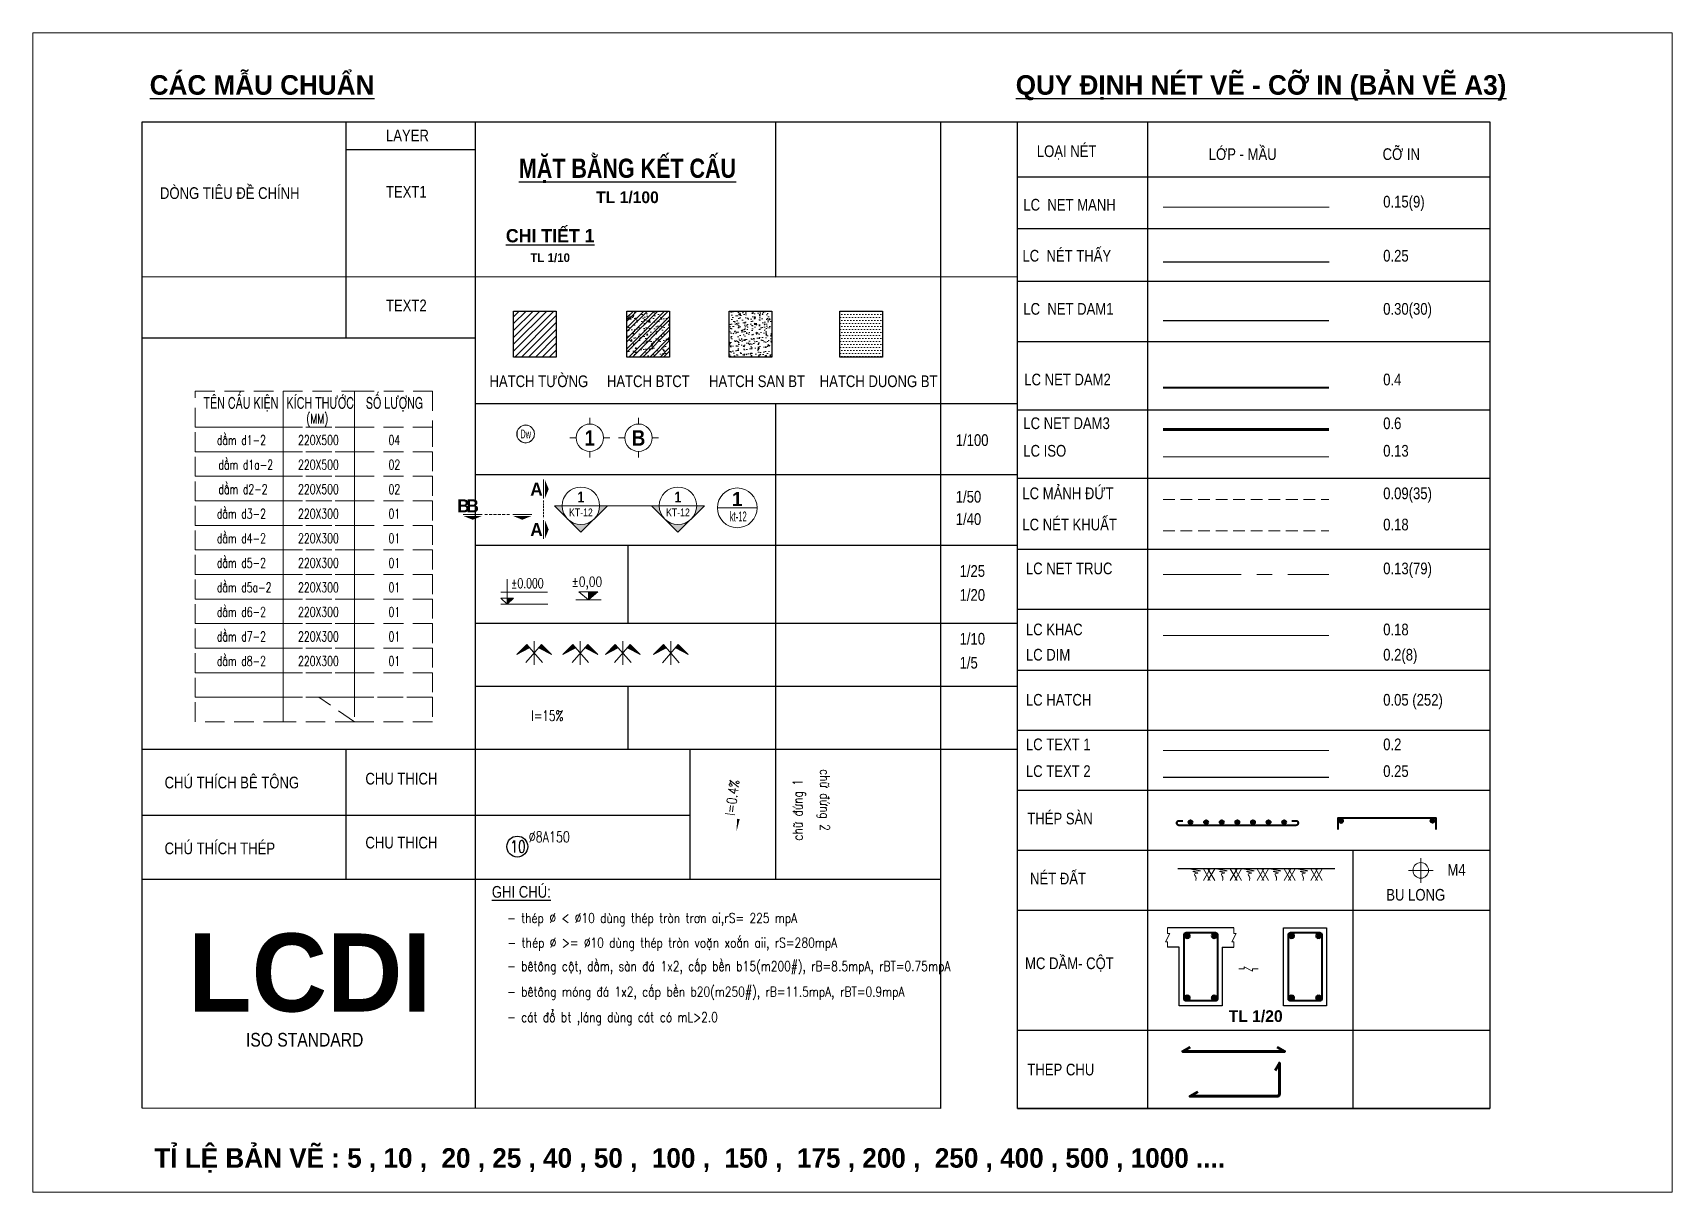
# Model space of a CAD drawing. Header units: inches. Extents: x 144032 to 217447, y 5454 to 57833.
# Drawn here: x 206946 to 217447, y 44902 to 52327 of the extents above; entities that cross this region are included whole.
import ezdxf
from ezdxf.enums import TextEntityAlignment as Align

# ---------------------------------------------------------------- set-up
doc = ezdxf.new("R2010")
doc.units = ezdxf.units.IN
doc.header["$MEASUREMENT"] = 0
for name, pattern in [('CENTERX2', [4, 2.5, -0.5, 0.5, -0.5]), ('DASHDOT', [1, 0.5, -0.25, 0, -0.25]), ('HIDDEN', [0.375, 0.25, -0.125])]:
    doc.linetypes.add(name, pattern=pattern)
for name, color, linetype, lineweight in [('2 - Text2', 2, 'Continuous', 20), ('KICHTHUOC', 8, 'Continuous', 18), ('LC Dim', 8, 'Continuous', 18), ('LC Hatch', 252, 'Continuous', 9), ('LC Hatch @ 1 (1)', 252, 'Continuous', 0), ('LC ISO', 153, 'Continuous', 13), ('LC Khac', 4, 'Continuous', 9), ('LC MANH DUT', 35, 'HIDDEN', 5), ('LC Net dam 1', 30, 'Continuous', 30), ('LC Net dam2', 6, 'Continuous', 40), ('LC Net dam3', 1, 'Continuous', 60), ('LC Net khuat', 4, 'HIDDEN', 13), ('LC Net manh', 9, 'Continuous', 5), ('LC Net thay', 7, 'Continuous', 25), ('LC Net truc', 79, 'DASHDOT', 13), ('LC Text1', 3, 'Continuous', 20), ('LC Text2', 7, 'Continuous', 25), ('TEXT', 7, 'Continuous', 20), ('v-KICHTHUOC', 8, 'Continuous', 18), ('v-TEXT', 7, 'Continuous', 20)]:
    doc.layers.add(name, color=color, linetype=linetype, lineweight=lineweight)
doc.styles.add('Arial', font='arial.ttf', dxfattribs={"width": 0.8})
doc.styles.add('Brief text', font='')
doc.styles.add('EG 1', font='')
doc.styles.add('General text 2', font='arial.ttf')
doc.styles.add('LC 1', font='')
doc.styles.add('LC 2', font='', dxfattribs={"width": 0.7})
doc.styles.add('LC 3', font='vnsimli.shx', dxfattribs={"width": 0.75})
doc.styles.add('LC3', font='', dxfattribs={"width": 0.8})
doc.styles.add('T1', font='Vnsimli.shx', dxfattribs={"width": 0.7})
doc.styles.add('T2', font='', dxfattribs={"width": 0.8})
doc.styles.add('text', font='hoatbif.shx', dxfattribs={"width": 0.7})
doc.styles.add('text1', font='', dxfattribs={"width": 0.7, "height": 300})
doc.styles.get('Brief text').set_extended_font_data('.VnHelvetInsH', bold=True)
doc.styles.get('EG 1').set_extended_font_data('.VnAvantH', bold=True)
doc.styles.get('LC 1').set_extended_font_data('.VnAvantH', bold=True)
doc.styles.get('LC 2').set_extended_font_data('.VnArial NarrowH')
doc.styles.get('LC3').set_extended_font_data('.VnArialH', bold=True)
doc.styles.get('T2').set_extended_font_data('.VnArialH')
doc.styles.get('text1').set_extended_font_data('.VnHelvetInsH', bold=True)

msp = doc.modelspace()

# ---------------------------------------------------------------- texts
at = {"layer": 'LC Text1', "ltscale": 0.2, "style": 'LC 1', "width": 0.9}
for s, p in [('1', (210513.8, 49653.7, 0)), ('B', (210826.4, 49653.7, 0))]:
    msp.add_text(s, height=98.6, rotation=359.99922, dxfattribs=at).set_placement(p, align=Align.BOTTOM_CENTER)
at = {"layer": 'LC Text1', "style": 'LC 3', "width": 0.75}
msp.add_text(' I=15%%%', height=65.54, rotation=359.99922, dxfattribs=at).set_placement((210104.5, 47920.8, 0))
at = {"layer": 'LC Text1', "color": 3, "style": 'LC 3', "width": 0.8}
for s, height, rotation, p in [('ch÷ ®øng 2', 62.5, 269.99922, (211989.1, 47611.1, 0)), ('ch÷ ®øng 1', 62.5, 89.99922, (211876.2, 47153.3, 0)), ('- thÐp %%C < %%C10 dïng thÐp trßn tr¬n ai,rS= 225 mpA', 62.502, 359.99922, (209984.8, 46626.5, 0)), ('- thÐp %%C >= %%C10 dïng thÐp trßn voÆn xo¾n aii, rS=280mpA', 62.502, 359.99922, (209987.3, 46468.7, 0)), ('- bªt«ng cét, dÇm, sµn ®¸ 1x2, cÊp bÒn b15(m200#), rB=8.5mpA, rBT=0.75mpA', 62.502, 359.99922, (209984.3, 46318.3, 0)), ('- bªt«ng mãng ®¸ 1x2, cÊp bÒn b20(m250#), rB=11.5mpA, rBT=0.9mpA', 62.502, 359.99922, (209984.3, 46155, 0)), ('- c¸t ®æ bt ,l¸ng dïng c¸t cã mL>2.0', 62.502, 359.99922, (209984.3, 45991.6, 0))]:
    msp.add_text(s, height=height, rotation=rotation, dxfattribs=at).set_placement(p)
at = {"layer": 'LC Text2', "lineweight": -2}
for s, height, style, p in [('%%uc¸c mÉu chuÈn', 125.004, 'LC 1', (207695.1, 51930.8, 0)), ('%%Uquy ®Þnh nÐt vÏ - cì in (b¶n vÏ A3)', 125.004, 'LC 1', (213241.9, 51930.8, 0)), ('tl 1/20', 75, 'LC 1', (214606, 45992.3, 0)), ('iso standard', 87.503, 'LC 2', (208311.8, 45834.6, 0)), ('tØ lÖ b¶n vÏ : 5 , 10 ,  20 , 25 , 40 , 50 ,  100 ,  150 ,  175 , 200 ,  250 , 400 , 500 , 1000 ....', 125.004, 'LC 1', (207725, 45058.9, 0))]:
    msp.add_text(s, height=height, rotation=359.99922, dxfattribs=dict(at, style=style)).set_placement(p)
at = {"layer": 'LC Text2', "style": 'T2', "width": 0.8}
for s, height, p in [('layer', 75, (209208.5, 51632.1, 0)), ('lo¹i nÐt', 75, (213377.2, 51531.5, 0)), ('Líp - mÇu', 75, (214478.1, 51512.7, 0)), ('cì in', 75, (215591.8, 51512.7, 0)), ('dßng tiªu ®Ò chÝnh', 75.002, (207760.9, 51263.2, 0)), ('text1', 75, (209208.5, 51271.7, 0)), ('LC  Net manh', 75.002, (213290.8, 51188.6, 0)), ('0.15(9)', 75, (215595.6, 51208.3, 0)), ('LC  nÐt thÊy', 75.002, (213285, 50861.9, 0)), ('0.25 ', 75, (215595.6, 50861.8, 0)), ('text2', 75, (209208.5, 50543.8, 0)), ('LC  Net dam1', 75.002, (213290.8, 50521.7, 0)), ('0.30(30)', 75, (215595.6, 50521.7, 0)), ('HATCH T¦êNG', 75.002, (209871.3, 50058.1, 0)), ('HATCH BTCT', 75, (210623.3, 50058.1, 0)), ('HATCH SAN BT', 75.002, (211277.6, 50058.1, 0)), ('HATCH DUONG BT', 75.002, (211986.7, 50058.1, 0)), ('LC Net dam2', 75.002, (213296.8, 50069.3, 0)), ('0.4', 75, (215595.6, 50069.3, 0)), ('LC Net dam3', 75.002, (213290.6, 49789.1, 0)), ('0.6', 75, (215595.6, 49789, 0)), ('1/100', 75, (212857.9, 49681.1, 0)), ('LC iso', 75, (213290.6, 49612.8, 0)), ('0.13', 75, (215595.6, 49612.7, 0)), ('1/50', 75, (212857.9, 49318.5, 0)), ('LC m¶nh ®øt', 75.002, (213284.5, 49340.3, 0)), ('0.09(35)', 75, (215595.6, 49340.2, 0)), ('1/40', 75, (212857.9, 49175.3, 0)), ('LC nÐt khuÊt', 75.002, (213284.5, 49140.5, 0)), ('0.18', 75, (215595.6, 49140.5, 0)), ('LC Net truc', 75.002, (213307.2, 48859.3, 0)), ('0.13(79)', 75, (215595.6, 48859.2, 0)), ('1/25', 75, (212882.4, 48843, 0)), ('1/20', 75, (212882.4, 48689.5, 0)), ('LC khac', 75, (213307.2, 48468.5, 0)), ('0.18', 75, (215595.6, 48468.4, 0)), ('1/10', 75, (212882.4, 48408.8, 0)), ('1/5', 75, (212882.4, 48255.3, 0)), ('LC dim', 75, (213307.2, 48306.7, 0)), ('0.2(8)', 75, (215595.6, 48306.6, 0)), ('LC Hatch', 75, (213307.2, 48018, 0)), ('0.05 (252)', 75, (215595.6, 48017.9, 0)), ('LC text 1', 75, (213307.2, 47732.6, 0)), ('0.2', 75, (215595.6, 47732.5, 0)), ('chó thÝch bª t«ng', 75.002, (207790.6, 47488.3, 0)), ('chu thich', 75, (209076.7, 47512.9, 0)), ('LC text 2', 75, (213307.2, 47561.1, 0)), ('0.25', 75, (215595.6, 47561.1, 0)), ('thÐp sµn', 75, (213316.1, 47257.5, 0)), ('chó thÝch thÐp', 75.002, (207790.6, 47066.4, 0)), ('chu thich', 75, (209076.7, 47103.5, 0)), ('nÐt ®Êt', 75, (213333.5, 46873.1, 0)), ('m4', 75, (216007, 46929.1, 0)), ('%%Ughi chó:', 75.002, (209886.9, 46788.1, 0)), ('bu long', 75, (215615.3, 46769.3, 0)), ('mc dÇm- cét', 75.002, (213301.9, 46330.6, 0)), ('thep chu', 75, (213316.7, 45650, 0))]:
    msp.add_text(s, height=height, rotation=359.99922, dxfattribs=at).set_placement(p)
at = {"layer": 'LC Text2', "ltscale": 100, "style": 'LC 3', "width": 0.75}
msp.add_text('10', height=76.39, rotation=359.99922, dxfattribs=at).set_placement((210053.4, 47115.3, 0), align=Align.MIDDLE_CENTER)
at = {"layer": 'LC Text2', "linetype": 'ByBlock', "style": 'LC 3', "width": 0.75}
msp.add_text('%%C8A150', height=69.45, rotation=359.99922, dxfattribs=at).set_placement((210123, 47143, 0))
at = {"layer": 'LC Text2', "lineweight": -2, "style": 'LC 1'}
msp.add_text('LCDI', height=500.02, rotation=359.99922, dxfattribs=at).set_placement((208719.8, 46309.3, 0), align=Align.MIDDLE)

# ---------------------------------------------------------------- blocks, each defined once
blk = doc.blocks.new('DXicon')
at = {"layer": 'LC Hatch', "ltscale": 50}
for points in [[(-1.15, 4.39), (-1.9, 5.26), (-4.45, 2.69)], [(4.45, 2.69), (1.9, 5.26), (1.15, 4.39)]]:
    blk.add_hatch(color=252, dxfattribs=at).paths.add_polyline_path(points)
at = {"layer": 'LC Net manh', "color": 8, "ltscale": 50}
for p, q in [((-1.9, 5.26), (-4.45, 2.69)), ((-4.45, 2.69), (-1.15, 4.39)), ((-2.13, 0.57), (1.9, 5.26)), ((2.13, 0.57), (-1.9, 5.26)), ((0, 0.04), (0, 6.04)), ((4.45, 2.69), (1.15, 4.39)), ((1.9, 5.26), (4.45, 2.69))]:
    blk.add_line(p, q, dxfattribs=at)
blk = doc.blocks.new('thep tron 2')
at = {"layer": 'LC Net dam2'}
for p, q in [((-0.5, 0.5), (0.5, 0.5)), ((0.35, 0.85), (-0.35, 0.15)), ((-0.35, 0.85), (0.35, 0.15)), ((0, 1), (0, 0))]:
    blk.add_line(p, q, dxfattribs=at)
blk.add_circle((0, 0.5), 0.5, dxfattribs=at)
blk = doc.blocks.new('theptron1')
at = {"layer": 'LC Net dam3'}
for p, q in [((-0.5, 0), (0.5, 0)), ((-0.35, 0.35), (0.35, -0.35)), ((0.35, 0.35), (-0.35, -0.35)), ((0, 0.5), (0, -0.5))]:
    blk.add_line(p, q, dxfattribs=at)
blk.add_circle((0, 0), 0.5, dxfattribs=at)
blk = doc.blocks.new('mat dat')
at = {"layer": 'LC Net manh'}
for p, q in [((2, 0), (3.73, -3)), ((3.73, 0), (2, -3)), ((3.15, 0), (4.88, -3)), ((4.88, 0), (3.15, -3))]:
    blk.add_line(p, q, dxfattribs=at)
blk.add_spline([(0, 0), (-1.21, -0.12), (1.21, -0.52), (-0.75, -0.75), (0.58, -1.1), (-0.23, -1.33), (0.06, -2.19), (0, -3)], degree=3, dxfattribs=at)
blk = doc.blocks.new('TTRUC')
at = {"layer": 'LC ISO'}
for p, q in [((0, 6.95), (0, 10.13)), ((-6.95, 0), (-10.13, 0)), ((6.95, 0), (10.13, 0)), ((0, -6.95), (0, -10.13))]:
    blk.add_line(p, q, dxfattribs=at)
at = {"layer": 'LC Net manh'}
blk.add_circle((0, 0), 6.95, dxfattribs=at)
blk = doc.blocks.new('TIEUDE1')
at = {"layer": '2 - Text2', "color": 7, "style": 'EG 1'}
blk.add_attdef('TIªU§Ò', text='', height=5, dxfattribs=at).set_placement((0, 0), align=Align.BOTTOM_CENTER)
blk.add_attdef('TL', text='', height=3, dxfattribs=at).set_placement((0, -2), align=Align.TOP_CENTER)
blk = doc.blocks.new('TIEUDE2')
at = {"layer": 'LC Text2', "color": 7, "style": 'LC 1'}
blk.add_attdef('%%UTIªU§Ò', text='', height=3.5, dxfattribs=at).set_placement((0, 0), align=Align.BOTTOM_CENTER)
blk.add_attdef('TL', text='', height=2.2, dxfattribs=at).set_placement((0, -1.8), align=Align.TOP_CENTER)
blk = doc.blocks.new('trich CT')
at = {"layer": 'LC ISO'}
blk.add_line((-500, 0), (500, 0), dxfattribs=at)
blk.add_circle((0, 0), 500, dxfattribs=at)
at = {"layer": 'LC Text1', "style": 'text1'}
blk.add_attdef('T', text='', height=350, dxfattribs=at).set_placement((0, 223), align=Align.MIDDLE_CENTER)
at = {"layer": 'LC Text1', "linetype": 'ByBlock', "style": 'text', "width": 0.7}
blk.add_attdef('KT', text='', height=250, dxfattribs=at).set_placement((0, -217), align=Align.MIDDLE_CENTER)
blk = doc.blocks.new('*U25')
at = {"layer": 'LC ISO'}
h = blk.add_hatch(color=256, dxfattribs=at)
h.paths.add_polyline_path([(0, -8.49), (4.24, -4.24, -0.198912), (0, -6, -0.198912), (-4.24, -4.24)])
h.paths.add_polyline_path([(8.49, 0), (6, 0, -0.198912), (4.24, -4.24)])
h.paths.add_polyline_path([(-4.24, -4.24, -0.198912), (-6, 0), (-8.49, 0)])
h = blk.add_hatch(color=256, dxfattribs=at)
h.paths.add_polyline_path([(31.08, -8.49), (35.32, -4.24, -0.198912), (31.08, -6, -0.198912), (26.84, -4.24)])
h.paths.add_polyline_path([(39.57, 0), (37.08, 0, -0.198912), (35.32, -4.24)])
h.paths.add_polyline_path([(26.84, -4.24, -0.198912), (25.08, 0), (22.59, 0)])
for p, q in [((-6, 0), (6, 0)), ((25.08, 0), (37.08, 0))]:
    blk.add_line(p, q, dxfattribs=at)
for points in [[(6, 0), (8.49, 0), (0, -8.49), (-8.49, 0), (-6, 0)], [(37.08, 0), (39.57, 0), (31.08, -8.49), (22.59, 0), (25.08, 0)]]:
    blk.add_lwpolyline(points, dxfattribs=at)
for centre in [(0, 0), (31.08, 0)]:
    blk.add_circle(centre, 6, dxfattribs=at)
at = {"layer": 'LC MANH DUT', "linetype": 'HIDDEN', "ltscale": 300}
blk.add_line((6, 0), (25.08, 0), dxfattribs=at)
at = {"layer": 'LC Text1', "style": 'Brief text', "width": 0.8, "flags": 8}
for tag, p in [('VIEW-NUMBER2', (0, 52)), ('VIEW-NUMBER1', (0, 0))]:
    blk.add_attdef(tag, text='', height=3.5, dxfattribs=at).set_placement(p, align=Align.BOTTOM_CENTER)
at = {"layer": 'LC Text1', "style": 'Arial', "width": 0.8, "flags": 8}
for tag, p in [('SHEET-NUMBER2', (0, 51.13)), ('SHEET-NUMBER1', (0, -0.87))]:
    blk.add_attdef(tag, text='', height=2.5, dxfattribs=at).set_placement(p, align=Align.TOP_CENTER)
blk = doc.blocks.new('Caodo1')
at = {"layer": 'LC Text1'}
blk.add_hatch(color=4, dxfattribs=at).paths.add_polyline_path([(0, 200), (0, 0), (243, 200)])
at = {"layer": 'LC Text1', "color": 4}
for p, q in [((324, 0), (-324, 0)), ((0, 0), (0, 200))]:
    blk.add_line(p, q, dxfattribs=at)
blk.add_lwpolyline([(-243, 200), (243, 200), (0, 0), (0, 0)], close=True, dxfattribs=at)
at = {"layer": 'LC Text1', "color": 4, "style": 'T1', "width": 0.8}
blk.add_attdef('%%P0,00', text='', height=250, dxfattribs=at).set_placement((-39, 460), align=Align.MIDDLE_CENTER)
blk = doc.blocks.new('bu lon')
at = {"layer": 'LC Khac', "color": 9}
for p, q in [((0.79, 0), (-0.79, 0)), ((0, -0.79), (0, 0.79))]:
    blk.add_line(p, q, dxfattribs=at)
at = {"layer": 'LC Khac', "color": 7}
blk.add_circle((0, 0), 0.5, dxfattribs=at)
blk = doc.blocks.new('MM')
at = {"layer": 'LC Khac', "xscale": 2.289702860291335, "yscale": 2.289702860291335, "zscale": 2.289702860291335}
blk.add_blockref('bu lon', (0, 0), dxfattribs=at)
blk = doc.blocks.new('CT')
at = {"layer": 'LC Khac'}
blk.add_hatch(color=252, dxfattribs=at).paths.add_polyline_path([(3.25, 1.6), (1.64, 1.6), (1.64, 0)])
at = {"layer": 'LC Khac', "color": 9, "ltscale": 50}
for p, q in [((12.09, 0), (0, 0)), ((0.05, 3.14), (12, 3.14))]:
    blk.add_line(p, q, dxfattribs=at)
for points in [[(1.64, 6.43), (1.64, 0)], [(1.64, 0), (0.03, 1.6), (1.64, 1.6)], [(1.64, 0), (3.25, 1.6), (1.64, 1.6)]]:
    blk.add_lwpolyline(points, dxfattribs=at)
at = {"layer": 'LC Khac', "color": 3, "style": 'LC 3', "width": 0.75}
blk.add_attdef('CT', (1.91, 3.5), '', height=2.2, dxfattribs=at)
blk = doc.blocks.new('*U26')
at = {"layer": 'Defpoints'}
blk.add_lwpolyline([(0, 2.97), (-1.75, 2.41), (-2.83, 0.92), (-2.83, -0.92), (-1.75, -2.41), (0, -2.98), (1.75, -2.41), (2.83, -0.92), (2.83, 0.92), (1.75, 2.41)], close=True, dxfattribs=at)
at = {"layer": 'LC Text1', "style": 'General text 2', "width": 0.6, "flags": 8}
blk.add_attdef('SYMBOL', text='', height=3, dxfattribs=at).set_placement((0, 0), align=Align.MIDDLE_CENTER)
blk.add_wipeout([(0, 2.97), (-1.75, 2.41), (-2.83, 0.92), (-2.83, -0.92), (-1.75, -2.41), (0, -2.98), (1.75, -2.41), (2.83, -0.92), (2.83, 0.92), (1.75, 2.41)]).dxf.layer = 'LC Net manh'
at = {"layer": 'LC ISO'}
blk.add_circle((0, 0), 2.98, dxfattribs=at)
blk = doc.blocks.new('matcatdoc')
at = {"layer": 'LC Khac', "color": 1, "ltscale": 2}
for p, q in [((0, 485), (0, 0)), ((0, -550), (0, -1036))]:
    blk.add_line(p, q, dxfattribs=at)
for points in [[(134, 243, 0, 471, 0), (37, 243, 275, 275, 0)], [(134, -793, 0, 471, 0), (37, -793, 275, 275, 0)]]:
    blk.add_lwpolyline(points, format="xyseb", dxfattribs=at)
at = {"layer": 'LC MANH DUT', "ltscale": 200}
blk.add_line((0, -49), (0, -506), dxfattribs=at)
at = {"ltscale": 2, "style": 'LC 1'}
for p in [(-179, 243), (-179, -793)]:
    blk.add_attdef('LC', text='', height=330, dxfattribs=at).set_placement(p, align=Align.MIDDLE_CENTER)
blk = doc.blocks.new('*U24')
at = {"layer": 'LC Khac', "color": 1, "ltscale": 2}
for p, q in [((0, 0), (-485, 0)), ((1271, 0), (785, 0))]:
    blk.add_line(p, q, dxfattribs=at)
for points in [[(-243, -134, 0, 471, 0), (-243, -37, 275, 275, 0)], [(1028, -134, 0, 471, 0), (1028, -37, 275, 275, 0)]]:
    blk.add_lwpolyline(points, format="xyseb", dxfattribs=at)
at = {"layer": 'LC MANH DUT', "ltscale": 300}
blk.add_line((66, 0), (732, 0), dxfattribs=at)
at = {"ltscale": 2, "style": 'LC 1'}
for p in [(-243, 222), (1028, 222)]:
    blk.add_attdef('LC', text='', height=330, dxfattribs=at).set_placement(p, align=Align.MIDDLE_CENTER)
blk = doc.blocks.new('DODOC1')
at = {"layer": 'KICHTHUOC'}
blk.add_lwpolyline([(-630, 0, 0, 0, 0), (762, 0, 0, 66.7, 0), (443, 0, 66.7, 66.7, 0)], format="xyseb", dxfattribs=at)
at = {"layer": 'TEXT', "style": 'T1', "width": 0.8}
blk.add_attdef('DOC', text='', height=250, dxfattribs=at).set_placement((-79, 226), align=Align.MIDDLE_CENTER)

# ---------------------------------------------------------------- hatches: boundary and pattern name
at = {"layer": 'LC Hatch', "ltscale": 3}
h = msp.add_hatch(dxfattribs=at)
h.set_pattern_fill('AR-CONC', color=256, scale=8.790837, angle=-0.00078)
h.set_pattern_definition([(49.99922, (221215.74, 30101.4), (63.0531, -5.5173), [6.59313, -72.5244]), (354.9992, (221215.74, 30101.4), (-12.1965, 66.12415), [5.2745, -58.01952]), (100.45062, (221220.997, 30100.94), (50.85664, 60.60681), [5.6033, -61.63626]), (46.1834, (221215.74, 30118.98), (93.81922, -14.5518), [9.8897, -108.7866]), (96.6348, (221223.56, 30117.77), (82.16584, 85.632), [8.40494, -92.45437]), (351.1834, (221215.74, 30118.98), (82.16578, 85.63205), [7.91175, -87.0293]), (20.99922, (221224.533, 30114.587), (52.47264, -35.39429), [6.59313, -72.5244]), (325.9992, (221224.533, 30114.59), (21.39033, 63.74646), [5.2745, -58.01952]), (71.45062, (221228.906, 30111.64), (73.86299, 28.35212), [5.6033, -61.63626]), (37.49922, (221215.742, 30101.4), (1.069353, 29.26414), [0, -57.316255, 0, -58.898606, 0, -58.239293]), (7.49922, (221215.742, 30101.4), (23.126488, 34.671773), [0, -33.580996, 0, -55.99763, 0, -22.196863]), (327.49922, (221196.139, 30101.4), (46.927432, -1.983404), [0, -21.97709, 0, -68.568526, 0, -90.98516]), (317.49922, (221187.348, 30101.4), (51.267064, 8.799364), [0, -28.57022, 0, -45.53653, 0, -64.61265])])
h.paths.add_polyline_path([(211678.8, 50545), (211406.3, 50545), (211406.3, 50250.7), (211678.8, 50250.7)])
h = msp.add_hatch(dxfattribs=at)
h.set_pattern_fill('DOTS', color=256, scale=307.679285, angle=-0.00078)
h.set_pattern_definition([(359.99922, (221262.738, 30101.4), (9.61524, 19.229824), [0, -19.229955])])
h.paths.add_polyline_path([(212387.9, 50545), (212115.4, 50545), (212115.4, 50250.7), (212387.9, 50250.7)])
at = {"layer": 'LC Hatch @ 1 (1)', "ltscale": 2}
h = msp.add_hatch(dxfattribs=at)
h.set_pattern_fill('ANSI31', color=256, scale=250.011396, angle=-0.00078)
h.set_pattern_definition([(44.99922, (221262.738, 30101.4), (-22.09779, 22.098396), [])])
h.paths.add_polyline_path([(210298.7, 50250.7), (210298.7, 50545), (210026.2, 50545), (210026.2, 50250.7)])
h = msp.add_hatch(dxfattribs=at)
h.set_pattern_fill('BTCT', color=256, scale=12.500388, angle=-0.00078)
h.set_pattern_definition([(49.9992, (210150.625, 65811.755), (89.6602, -7.8455), [9.3753, -103.1282]), (354.9992, (210150.625, 65811.76), (-17.34317, 94.02717), [7.50023, -82.50256]), (100.4506, (210158.1, 65811.1), (72.3171, 86.18163), [7.96777, -87.6455]), (46.1834, (210150.63, 65836.76), (133.409, -20.69234), [14.0629, -154.6923]), (96.6348, (210161.74, 65835.03), (116.8381, 121.7669), [11.9517, -131.4682]), (351.1834, (210150.63, 65836.76), (116.838, 121.767), [11.2503, -123.7538]), (20.9992, (210163.126, 65830.506), (74.615, -50.32994), [9.3753, -103.1282]), (325.9992, (210163.13, 65830.51), (30.4166, 90.64615), [7.50023, -82.50256]), (71.4506, (210169.34, 65826.31), (105.03164, 40.31613), [7.96777, -87.6455]), (37.49922, (210150.625, 65811.755), (1.5206, 41.613), [0, -81.50253, 0, -83.7526, 0, -82.81507]), (7.4992, (210150.625, 65811.755), (32.88539, 49.30254), [0, -47.75148, 0, -79.62747, 0, -31.56348]), (327.49922, (210122.75, 65811.756), (66.729835, -2.82036), [0, -31.25097, 0, -97.50302, 0, -129.37901]), (317.4992, (210110.25, 65811.756), (72.9007, 12.51251), [0, -40.62626, 0, -64.752, 0, -91.87785]), (44.9992, (210150.625, 65811.755), (-33.1462, 33.14711), []), (44.9992, (210172.723, 65811.755), (-33.1462, 33.14711), [])])
h.paths.add_polyline_path([(211024.6, 50545), (210752.1, 50545), (210752.1, 50250.7), (211024.5, 50250.7)])

# ---------------------------------------------------------------- linework, layer by layer
at = {"layer": 'LC ISO', "ltscale": 0.5}
msp.add_line((214185.4, 49610.8, 0), (215248.4, 49610.8, 0), dxfattribs=at)
at = {"layer": 'LC Khac', "ltscale": 0.5}
msp.add_line((214185.4, 48466.5, 0), (215248.4, 48466.5, 0), dxfattribs=at)
at = {"layer": 'LC MANH DUT', "ltscale": 300}
msp.add_line((214185.4, 49338.3, 0), (215248.4, 49338.3, 0), dxfattribs=at)
at = {"layer": 'LC Net dam 1'}
msp.add_line((214185.4, 50484.5, 0), (215248.4, 50484.4, 0), dxfattribs=at)
at = {"layer": 'LC Net dam2', "ltscale": 5}
msp.add_line((215248.4, 50054.4, 0), (214185.4, 50054.4, 0), dxfattribs=at)
at = {"layer": 'LC Net dam2', "elevation": 0}
msp.add_lwpolyline([(215011.3, 47281.4), (215036.3, 47281.4, -0.4142136), (215050.5, 47267.2), (215050.5, 47265.6, -0.4142136), (215036.3, 47251.4), (214662, 47251.4), (214287.7, 47251.4, -0.4142136), (214273.5, 47265.6), (214273.5, 47267.2, -0.4142136), (214287.7, 47281.4), (214312.7, 47281.4)], format="xyb", dxfattribs=at)
msp.add_lwpolyline([(215306.9, 47225.4), (215306.9, 47300.4), (215931.9, 47300.4), (215931.9, 47225.4)], dxfattribs=at)
for points in [[(214321, 46139.4), (214321, 46551.9, -0.4142136), (214333.5, 46564.4), (214521, 46564.4, -0.4142136), (214533.5, 46551.9), (214533.5, 46139.4, -0.4142136), (214521, 46126.9), (214333.5, 46126.9, -0.4142136)], [(214989.1, 46139.4), (214989.1, 46551.9, -0.4142136), (215001.6, 46564.4), (215189.1, 46564.4, -0.4142136), (215201.6, 46551.9), (215201.6, 46139.3, -0.4142136), (215189.1, 46126.8), (215001.6, 46126.9, -0.4142136)]]:
    msp.add_lwpolyline(points, format="xyb", close=True, dxfattribs=at)
at = {"layer": 'LC Net dam3', "ltscale": 0.5}
msp.add_line((214185.4, 49787.1, 0), (215248.4, 49787.1, 0), dxfattribs=at)
at = {"layer": 'LC Net dam3', "ltscale": 5, "elevation": 0}
msp.add_lwpolyline([(214359.5, 45831.7), (214310.8, 45803.6), (214964.6, 45803.6), (214915.9, 45831.7)], dxfattribs=at)
at = {"layer": 'LC Net dam3', "elevation": 0}
msp.add_lwpolyline([(214902.6, 45680.4), (214930.7, 45729.1), (214930.7, 45529.5, -0.4142136), (214918.2, 45517), (214358.8, 45517), (214407.5, 45545.1)], format="xyb", dxfattribs=at)
at = {"layer": 'LC Net khuat', "ltscale": 300}
msp.add_line((214185.4, 49138.6, 0), (215248.4, 49138.5, 0), dxfattribs=at)
at = {"layer": 'LC Net manh'}
msp.add_line((214185.4, 51209.7, 0), (215248.5, 51209.6, 0), dxfattribs=at)
at = {"layer": 'LC Net manh', "elevation": 0}
for points in [[(214214.8, 46470.6), (214214.8, 46506.4), (214200.4, 46506.4), (214229.2, 46559.8), (214214.8, 46559.8), (214214.8, 46595.6)], [(214639.8, 46470.6), (214639.8, 46506.4), (214625.4, 46506.4), (214654.2, 46559.8), (214639.8, 46559.8), (214639.8, 46595.6)], [(214669.9, 46331.7), (214705.7, 46331.7), (214705.7, 46346.1), (214759.1, 46317.3), (214759.1, 46331.7), (214794.9, 46331.7)]]:
    msp.add_lwpolyline(points, dxfattribs=at)
at = {"layer": 'LC Net thay'}
for p, q in [((208952.3, 51756.1, 0), (208952.3, 50373.9, 0)), ((209780.7, 51756.1, 0), (209780.6, 45439.2, 0)), ((211703.3, 51756.1, 0), (211703.3, 50765.4, 0)), ((212761.2, 51756.1, 0), (213254, 51756.1, 0)), ((214086.4, 51756.1), (214086.3, 45439.1)), ((209780.7, 51578.5, 0), (208952.3, 51578.5, 0)), ((213254, 51405.7, 0), (216278.3, 51405.7, 0)), ((213254, 51074.9, 0), (216278.3, 51074.9, 0)), ((214185.4, 50859.9, 0), (215248.5, 50859.9, 0)), ((207647.6, 50765.5, 0), (211703.3, 50765.4, 0)), ((207647.6, 50765.5, 0), (213254, 50765.4, 0)), ((213254, 50736, 0), (216278.3, 50736, 0)), ((207647.6, 50373.9, 0), (209780.7, 50373.9, 0)), ((213254, 50349.7, 0), (216278.3, 50349.7, 0)), ((209780.7, 49953.6, 0), (213254, 49953.5, 0)), ((211703.3, 49953.5, 0), (211703.2, 46906.9, 0)), ((213254, 49912.4, 0), (216278.3, 49912.3, 0)), ((209780.6, 49499.2, 0), (213254, 49499.1, 0)), ((213254, 49475, 0), (216278.3, 49475, 0)), ((209780.6, 49044.8, 0), (213254, 49044.8, 0)), ((210757.6, 49044.8, 0), (210757.5, 48546.9, 0)), ((213254, 49020.6, 0), (216278.3, 49020.6, 0)), ((213254, 48636.2, 0), (216278.3, 48636.2, 0)), ((209780.6, 48546.9, 0), (213254, 48546.9, 0)), ((213254, 48245.4, 0), (216278.3, 48245.4, 0)), ((209780.6, 48141.9, 0), (211703.2, 48141.9, 0)), ((209780.6, 48141.9, 0), (213254, 48141.9, 0)), ((210757.5, 48141.9, 0), (210757.5, 47739.1, 0)), ((213254, 47861, 0), (216278.3, 47860.9, 0)), ((207647.6, 47739.2, 0), (213253.9, 47739.1, 0)), ((208952.2, 47739.2, 0), (208952.2, 46906.9, 0)), ((211155.9, 46906.9, 0), (211155.9, 47739.1, 0)), ((213253.9, 47476.5, 0), (216278.3, 47476.5, 0)), ((214185.4, 47559.1, 0), (215248.4, 47559.1, 0)), ((207647.6, 47316.4, 0), (211155.9, 47316.4, 0)), ((213253.9, 47092.1, 0), (216278.3, 47092.1, 0)), ((215402.1, 47092.1, 0), (215402.1, 45439.1, 0)), ((215285.7, 46973.8, 0), (214280.7, 46973.8, 0)), ((207647.6, 46906.9, 0), (212761.1, 46906.9, 0)), ((207647.6, 46906.9, 0), (212761.1, 46906.9, 0)), ((213253.9, 46707.7, 0), (216278.3, 46707.6, 0)), ((214639.8, 46595.6, 0), (214214.8, 46595.6, 0)), ((214289.8, 46470.6, 0), (214214.8, 46470.6, 0)), ((214564.8, 46470.6, 0), (214639.8, 46470.6, 0)), ((213253.9, 45938.8, 0), (216278.2, 45938.8, 0)), ((213253.9, 45439.1, 0), (216278.2, 45439.1, 0))]:
    msp.add_line(p, q, dxfattribs=at)
at = {"layer": 'LC Net thay', "elevation": 0}
for points in [[(207647.6, 51756.2), (212761.2, 51756.1), (212761.1, 45439.1), (207647.5, 45439.2)], [(213254, 51756.1), (216278.3, 51756), (216278.2, 45439.1), (213253.9, 45439.1)], [(214957.8, 46595.6), (215232.9, 46595.6), (215232.8, 46095.6), (214957.8, 46095.6)]]:
    msp.add_lwpolyline(points, close=True, dxfattribs=at)
msp.add_lwpolyline([(214564.8, 46470.6), (214564.8, 46095.6), (214289.8, 46095.6), (214289.8, 46470.6)], dxfattribs=at)
at = {"layer": 'LC Net truc', "linetype": 'CENTERX2', "ltscale": 200}
msp.add_line((214185.4, 48857.3, 0), (215248.4, 48857.3, 0), dxfattribs=at)
at = {"layer": 'LC Text1'}
msp.add_line((214185.4, 47730.6, 0), (215248.4, 47730.6, 0), dxfattribs=at)
at = {"layer": 'LC Text2', "ltscale": 2, "elevation": 0}
for points in [[(210026.2, 50545), (210298.7, 50545), (210298.7, 50250.7), (210026.2, 50250.7)], [(210752.1, 50545), (211024.6, 50545), (211024.5, 50250.7), (210752.1, 50250.7)], [(211406.3, 50545), (211678.8, 50545), (211678.8, 50250.7), (211406.3, 50250.7)], [(212115.4, 50545), (212387.9, 50545), (212387.9, 50250.7), (212115.4, 50250.7)]]:
    msp.add_lwpolyline(points, close=True, dxfattribs=at)
at = {"layer": 'LC Text2', "ltscale": 100}
msp.add_circle((210049.6, 47115.3, 0), 66.9, dxfattribs=at)

# ---------------------------------------------------------------- block references
at = {"layer": 'LC Dim'}
for p, xscale, yscale, zscale, rotation in [((214341, 46544.4, 0), 25.0007752049032, 25.0007752049032, 25.0007752049032, 359.999216292062), ((214513.5, 46544.4, 0), -25.0007752049032, 25.00077520490316, 25.00077520490316, 359.999216292062), ((215009.1, 46544.4, 0), 25.0007752049032, 25.0007752049032, 25.0007752049032, 359.999216292062), ((215181.6, 46544.4, 0), -25.0007752049032, 25.00077520490316, 25.00077520490316, 359.999216292062), ((214341, 46146.9, 0), -25.00077520490317, 25.00077520490316, 25.00077520490316, 179.9992162950231), ((214513.5, 46146.9, 0), 25.00077520490317, 25.00077520490317, 25.00077520490317, 179.9992162950232), ((215009.1, 46146.9, 0), -25.00077520490317, 25.00077520490316, 25.00077520490316, 179.9992162950231), ((215181.6, 46146.8, 0), 25.00077520490317, 25.00077520490317, 25.00077520490317, 179.9992162950232)]:
    msp.add_blockref('theptron1', p, dxfattribs=dict(at, xscale=xscale, yscale=yscale, zscale=zscale, rotation=rotation))
at = {"layer": 'LC Hatch', "xscale": 25.0007752049032, "yscale": 25.0007752049032, "zscale": 25.0007752049032, "rotation": 359.999216292062}
for p in [(210157.2, 48279.1, 0), (210453.3, 48279.1, 0), (210724.7, 48279.1, 0), (211033.1, 48279, 0)]:
    msp.add_blockref('DXicon', p, dxfattribs=at)
at = {"layer": 'LC ISO', "xscale": 12.59844309313167, "yscale": 12.59844309313167, "zscale": 12.59844309313167, "rotation": 359.999216292062}
for p in [(210513.8, 49734, 0), (210826.4, 49734, 0)]:
    msp.add_blockref('TTRUC', p, dxfattribs=at)
at = {"layer": 'LC ISO'}
ref = msp.add_blockref('*U25', (210457, 49298.2, 0), dxfattribs=dict(at, xscale=20.00062016392879, yscale=20.00062016392879, zscale=20.00062016392879, rotation=359.999216292062))
ref.add_attrib('VIEW-NUMBER1', '1', dxfattribs={"layer": 'LC Text1', "height": 70, "rotation": 359.99922, "style": 'Brief text', "width": 0.8}).set_placement((210457, 49298.2, 0), align=Align.BOTTOM_CENTER)
ref.add_attrib('SHEET-NUMBER1', 'KT-12', dxfattribs={"layer": 'LC Text1', "height": 50, "rotation": 359.99922, "style": 'Arial', "width": 0.8}).set_placement((210457, 49280.7, 0), align=Align.TOP_CENTER)
ref.add_attrib('VIEW-NUMBER2', '1', dxfattribs={"layer": 'LC Text1', "height": 70, "rotation": 359.99922, "style": 'Brief text', "width": 0.8}).set_placement((211078.6, 49298.2, 0), align=Align.BOTTOM_CENTER)
ref.add_attrib('SHEET-NUMBER2', 'KT-12', dxfattribs={"layer": 'LC Text1', "height": 50, "rotation": 359.99922, "style": 'Arial', "width": 0.8}).set_placement((211078.6, 49280.7, 0), align=Align.TOP_CENTER)
ref = msp.add_blockref('trich CT', (211458.4, 49284.8, 0), dxfattribs=dict(at, xscale=0.2545793223723759, yscale=0.2545793223723759, zscale=0.2545793223723759, rotation=359.999216292062))
ref.add_attrib('T', '1', dxfattribs={"layer": 'LC Text2', "height": 89.1, "rotation": 359.99922, "style": 'text1'}).set_placement((211458.4, 49341.5, 0), align=Align.MIDDLE_CENTER)
ref.add_attrib('KT', ' kt-12', dxfattribs={"layer": 'LC Text2', "linetype": 'ByBlock', "height": 63.64, "rotation": 359.99922, "style": 'text', "width": 0.55}).set_placement((211458.4, 49229.5, 0), align=Align.MIDDLE_CENTER)
at = {"layer": 'LC Khac', "xscale": 25.0007752049032, "yscale": 25.0007752049032, "zscale": 25.0007752049032, "rotation": 359.999216292062}
for p in [(214394.6, 46973.8, 0), (214566.5, 46973.8, 0), (214738.5, 46973.8, 0), (214910.4, 46973.8, 0), (215082.4, 46973.8, 0)]:
    msp.add_blockref('mat dat', p, dxfattribs=at)
at = {"layer": 'LC MANH DUT', "xscale": 43.67514342312128, "yscale": 43.67514342312128, "zscale": 43.67514342312128, "rotation": 359.999216292062}
msp.add_blockref('MM', (215836.2, 46962.9, 0), dxfattribs=at)
at = {"layer": 'LC Net dam2'}
for p, xscale, yscale, zscale, rotation in [((214361.4, 47258.9, 0), 25.0007752049032, 25.0007752049032, 25.0007752049032, 359.999216292062), ((214461.4, 47258.9, 0), 25.0007752049032, 25.0007752049032, 25.0007752049032, 359.999216292062), ((214561.4, 47258.9, 0), 25.0007752049032, 25.0007752049032, 25.0007752049032, 359.999216292062), ((214661.4, 47258.9, 0), 25.0007752049032, 25.0007752049032, 25.0007752049032, 359.999216292062), ((214761.4, 47258.9, 0), 25.0007752049032, 25.0007752049032, 25.0007752049032, 359.999216292062), ((214861.4, 47258.9, 0), 25.0007752049032, 25.0007752049032, 25.0007752049032, 359.999216292062), ((214961.4, 47258.9, 0), 25.0007752049032, 25.0007752049032, 25.0007752049032, 359.999216292062), ((215326.9, 47292.9, 0), -25.00077520490317, 25.00077520490316, 25.00077520490316, 179.9992162950231), ((215911.9, 47292.9, 0), 25.00077520490317, 25.00077520490317, 25.00077520490317, 179.9992162950232)]:
    msp.add_blockref('thep tron 2', p, dxfattribs=dict(at, xscale=xscale, yscale=yscale, zscale=zscale, rotation=rotation))
at = {"layer": 'LC Net manh'}
ref = msp.add_blockref('matcatdoc', (210217.2, 49344.4, 0), dxfattribs=dict(at, xscale=0.2500077520491102, yscale=0.2500077520491102, zscale=0.2500077520491102, rotation=359.999216292062))
ref.add_attrib('LC', 'A', dxfattribs={"layer": '0', "ltscale": 2, "height": 82.5, "rotation": 359.99922, "style": 'LC 1'}).set_placement((210172.6, 49146.2, 0), align=Align.MIDDLE_CENTER)
ref.add_attrib('LC', 'A', dxfattribs={"layer": '0', "ltscale": 2, "height": 82.5, "rotation": 359.99922, "style": 'LC 1'}).set_placement((210172.6, 49405.1, 0), align=Align.MIDDLE_CENTER)
ref = msp.add_blockref('*U24', (209824.4, 49242, 0), dxfattribs=dict(at, xscale=0.2500077520491102, yscale=0.2500077520491102, zscale=0.2500077520491102, rotation=359.999216292062))
ref.add_attrib('LC', 'B', dxfattribs={"layer": '0', "ltscale": 2, "height": 82.5, "rotation": 359.99922, "style": 'LC 1'}).set_placement((209704.5, 49297.6, 0), align=Align.MIDDLE_CENTER)
ref.add_attrib('LC', 'B', dxfattribs={"layer": '0', "ltscale": 2, "height": 82.5, "rotation": 359.99922, "style": 'LC 1'}).set_placement((209763.7, 49297.6, 0), align=Align.MIDDLE_CENTER)
at = {"layer": 'LC Text1'}
ref = msp.add_blockref('CT', (209943.6, 48667.3, 0), dxfattribs=dict(at, xscale=25.0007752049032, yscale=25.0007752049032, zscale=25.0007752049032, rotation=359.999216292062))
ref.add_attrib('CT', '%%P0.000', (210009.6, 48770.8, 0), dxfattribs={"color": 3, "height": 62.01, "rotation": 359.99922, "style": 'LC 3', "width": 0.7})
ref = msp.add_blockref('Caodo1', (210504.8, 48696.7, 0), dxfattribs=dict(at, xscale=0.2500077520491102, yscale=0.2500077520491102, zscale=0.2500077520491102, rotation=359.999216292062))
ref.add_attrib('%%P0,00', '%%p0,00', dxfattribs={"layer": 'LC Text2', "height": 62.5, "rotation": 359.99922, "style": 'T1', "width": 0.8}).set_placement((210495.1, 48811.6, 0), align=Align.MIDDLE_CENTER)
at = {"layer": 'LC Text2'}
ref = msp.add_blockref('TIEUDE1', (210755.2, 51361.4, 0), dxfattribs=dict(at, xscale=25.0007752049032, yscale=25.0007752049032, zscale=25.0007752049032, rotation=359.999216292062))
ref.add_attrib('TIªU§Ò', '%%UmÆt b»ng kÕt cÊu', dxfattribs={"color": 7, "height": 123.114, "rotation": 359.99922, "style": 'LC3', "width": 0.8}).set_placement((210755.2, 51361.4, 0), align=Align.BOTTOM_CENTER)
ref.add_attrib('TL', 'TL 1/100', dxfattribs={"color": 7, "height": 75, "rotation": 359.99922, "style": 'LC 1'}).set_placement((210755.2, 51311.4, 0), align=Align.TOP_CENTER)
ref = msp.add_blockref('TIEUDE2', (210260.1, 50959.8, 0), dxfattribs=dict(at, xscale=25.0007752049032, yscale=25.0007752049032, zscale=25.0007752049032, rotation=359.999216292062))
ref.add_attrib('%%UTIªU§Ò', '%%Uchi tiÕt 1', dxfattribs={"color": 7, "height": 84.906, "rotation": 359.99922, "style": 'LC 1'}).set_placement((210260.1, 50959.8, 0), align=Align.BOTTOM_CENTER)
ref.add_attrib('TL', 'TL 1/10', dxfattribs={"color": 7, "height": 55, "rotation": 359.99922, "style": 'LC 1'}).set_placement((210260.1, 50914.8, 0), align=Align.TOP_CENTER)
at = {"layer": 'v-KICHTHUOC'}
ref = msp.add_blockref('DODOC1', (211479.9, 47402.1, 0), dxfattribs=dict(at, xscale=-0.2500113959604063, yscale=0.2500113959604062, zscale=0.2500113959604062, rotation=82.3267871807796))
ref.add_attrib('DOC', 'I=0.4%', dxfattribs={"layer": 'v-TEXT', "height": 62.5, "rotation": 82.32679, "style": 'T1', "width": 0.8}).set_placement((211426.5, 47429.2, 0), align=Align.MIDDLE_CENTER)

msp.set_redraw_order([(e.dxf.handle, doc.entitydb.next_handle()) for e in msp.query("TEXT MTEXT ATTDEF DIMENSION ARC_DIMENSION")])  # texts and dimensions are drawn at this point

# ---------------------------------------------------------------- next in the draw order: wipeouts: each hides what was drawn before it
at = {"ltscale": 500}
msp.add_wipeout([(207987.2, 50031.3), (209505.8, 50031.3), (209505.8, 47914.8), (207987.2, 47914.8)], dxfattribs=at).translate(0, 0, 0).dxf.layer = 'LC Net truc'

# ---------------------------------------------------------------- next in the draw order: linework, layer by layer
at = {"layer": 'LC Dim', "ltscale": 3, "elevation": 0}
msp.add_lwpolyline([(206946.4, 52327.3), (217446.7, 52327.2), (217446.6, 44901.9), (206946.3, 44902.1)], close=True, dxfattribs=at)
at = {"layer": 'LC MANH DUT', "ltscale": 500, "elevation": 0}
for points in [[(207987.2, 50031.3), (208549.5, 50031.3), (208549.5, 49801.1), (207987.2, 49801.1)], [(208549.5, 50031.3), (209007.5, 50031.3), (209007.5, 49801.1), (208549.5, 49801.1)], [(209007.5, 50031.3), (209505.8, 50031.3), (209505.8, 49801.1), (209007.5, 49801.1)], [(207987.2, 49801.1), (208549.5, 49801.1), (208549.5, 49643.9), (207987.2, 49643.9)], [(208549.5, 49801.1), (209007.5, 49801.1), (209007.5, 49643.9), (208549.5, 49643.9)], [(209007.5, 49801.1), (209505.8, 49801.1), (209505.8, 49643.9), (209007.5, 49643.9)], [(207987.2, 49643.9), (208549.5, 49643.9), (208549.5, 49486.7), (207987.2, 49486.7)], [(208549.5, 49643.9), (209007.5, 49643.9), (209007.5, 49486.7), (208549.5, 49486.7)], [(209007.5, 49643.9), (209505.8, 49643.9), (209505.8, 49486.7), (209007.5, 49486.7)], [(207987.2, 49486.7), (208549.5, 49486.7), (208549.5, 49329.5), (207987.2, 49329.5)], [(208549.5, 49486.7), (209007.5, 49486.7), (209007.5, 49329.5), (208549.5, 49329.5)], [(209007.5, 49486.7), (209505.8, 49486.7), (209505.8, 49329.5), (209007.5, 49329.5)], [(207987.2, 49329.5), (208549.5, 49329.5), (208549.5, 49172.3), (207987.2, 49172.3)], [(208549.5, 49329.5), (209007.5, 49329.5), (209007.4, 49172.3), (208549.5, 49172.3)], [(209007.5, 49329.5), (209505.8, 49329.5), (209505.8, 49172.3), (209007.4, 49172.3)], [(207987.2, 49172.3), (208549.5, 49172.3), (208549.5, 49015.1), (207987.2, 49015.1)], [(208549.5, 49172.3), (209007.4, 49172.3), (209007.4, 49015.1), (208549.5, 49015.1)], [(209007.4, 49172.3), (209505.8, 49172.3), (209505.8, 49015.1), (209007.4, 49015.1)], [(207987.2, 49015.1), (208549.5, 49015.1), (208549.5, 48858), (207987.2, 48858)], [(208549.5, 49015.1), (209007.4, 49015.1), (209007.4, 48857.9), (208549.5, 48858)], [(209007.4, 49015.1), (209505.8, 49015.1), (209505.8, 48857.9), (209007.4, 48857.9)], [(207987.2, 48858), (208549.5, 48858), (208549.5, 48700.8), (207987.2, 48700.8)], [(208549.5, 48858), (209007.4, 48857.9), (209007.4, 48700.8), (208549.5, 48700.8)], [(209007.4, 48857.9), (209505.8, 48857.9), (209505.8, 48700.8), (209007.4, 48700.8)], [(207987.2, 48700.8), (208549.5, 48700.8), (208549.5, 48543.6), (207987.2, 48543.6)], [(208549.5, 48700.8), (209007.4, 48700.8), (209007.4, 48543.6), (208549.5, 48543.6)], [(209007.4, 48700.8), (209505.8, 48700.8), (209505.8, 48543.6), (209007.4, 48543.6)], [(207987.2, 48543.6), (208549.5, 48543.6), (208549.5, 48386.4), (207987.2, 48386.4)], [(208549.5, 48543.6), (209007.4, 48543.6), (209007.4, 48386.4), (208549.5, 48386.4)], [(209007.4, 48543.6), (209505.8, 48543.6), (209505.8, 48386.4), (209007.4, 48386.4)], [(207987.2, 48386.4), (208549.5, 48386.4), (208549.5, 48229.2), (207987.2, 48229.2)], [(208549.5, 48386.4), (209007.4, 48386.4), (209007.4, 48229.2), (208549.5, 48229.2)], [(209007.4, 48386.4), (209505.8, 48386.4), (209505.8, 48229.2), (209007.4, 48229.2)], [(207987.2, 48229.2), (208549.5, 48229.2), (208549.5, 48072), (207987.2, 48072)], [(208549.5, 48229.2), (209007.4, 48229.2), (209007.4, 48072), (208549.5, 48072)], [(209007.4, 48229.2), (209505.8, 48229.2), (209505.8, 48072), (209007.4, 48072)], [(207987.2, 48072), (208549.5, 48072), (208549.5, 47914.8), (207987.2, 47914.8)], [(208549.5, 48072), (209007.4, 48072), (209007.4, 47914.8), (208549.5, 47914.8)], [(208778.5, 48072), (209505.8, 48072), (209505.8, 47914.8), (209007.4, 47914.8)]]:
    msp.add_lwpolyline(points, close=True, dxfattribs=at)

# ---------------------------------------------------------------- next in the draw order: texts
at = {"layer": 'LC Text1', "color": 3, "style": 'LC 3', "width": 0.7}
for s, p in [('(MM)', (208698, 49825.9, 0)), ('dÇm d1-2', (208125.4, 49687.4, 0)), ('220X500', (208645.7, 49687.4, 0)), ('04', (209225.2, 49687.4, 0)), ('dÇm d1a-2', (208135.6, 49530.2, 0)), ('220X500', (208645.7, 49530.2, 0)), ('02', (209225.2, 49530.2, 0)), ('dÇm d2-2', (208135.6, 49373.1, 0)), ('220X500', (208645.7, 49373.1, 0)), ('02', (209225.2, 49373, 0)), ('dÇm d3-2', (208125.4, 49215.9, 0)), ('220X300', (208645.7, 49215.9, 0)), ('01', (209225.2, 49215.9, 0)), ('dÇm d4-2', (208125.4, 49058.7, 0)), ('220X300', (208645.7, 49058.7, 0)), ('01', (209225.2, 49058.7, 0)), ('dÇm d5-2', (208125.4, 48901.5, 0)), ('220X300', (208645.7, 48901.5, 0)), ('01', (209225.2, 48901.5, 0)), ('dÇm d5a-2', (208125.4, 48744.3, 0)), ('220X300', (208645.7, 48744.3, 0)), ('01', (209225.2, 48744.3, 0)), ('dÇm d6-2', (208125.4, 48587.1, 0)), ('220X300', (208645.7, 48587.1, 0)), ('01', (209225.2, 48587.1, 0)), ('dÇm d7-2', (208125.4, 48429.9, 0)), ('220X300', (208645.7, 48429.9, 0)), ('01', (209225.2, 48429.9, 0)), ('dÇm d8-2', (208125.4, 48272.8, 0)), ('220X300', (208645.6, 48272.7, 0)), ('01', (209225.2, 48272.7, 0))]:
    msp.add_text(s, height=62.01, rotation=359.99922, dxfattribs=at).set_placement(p)
at = {"layer": 'LC Text2', "lineweight": -2, "style": 'LC 2', "width": 0.8}
for s, height, p in [('tªn cÊu kiÖn', 75.002, (208039.4, 49919.3, 0)), ('kÝch th\xadíc', 75, (208571.5, 49919.3, 0)), ('sè l\xadîng', 75, (209079.7, 49919.3, 0))]:
    msp.add_text(s, height=height, rotation=359.99922, dxfattribs=at).set_placement(p)

# ---------------------------------------------------------------- next in the draw order: block references
at = {"layer": 'LC Net manh'}
ref = msp.add_blockref('*U26', (210103, 49758, 0), dxfattribs=dict(at, xscale=19.05941450915065, yscale=19.05941450915065, zscale=19.05941450915065, rotation=359.999216292062))
ref.add_attrib('SYMBOL', 'Dw', dxfattribs={"layer": 'LC Text1', "height": 57.18, "rotation": 359.99922, "style": 'General text 2', "width": 0.6}).set_placement((210103, 49758, 0), align=Align.MIDDLE_CENTER)

doc.saveas('drawing.dxf')
